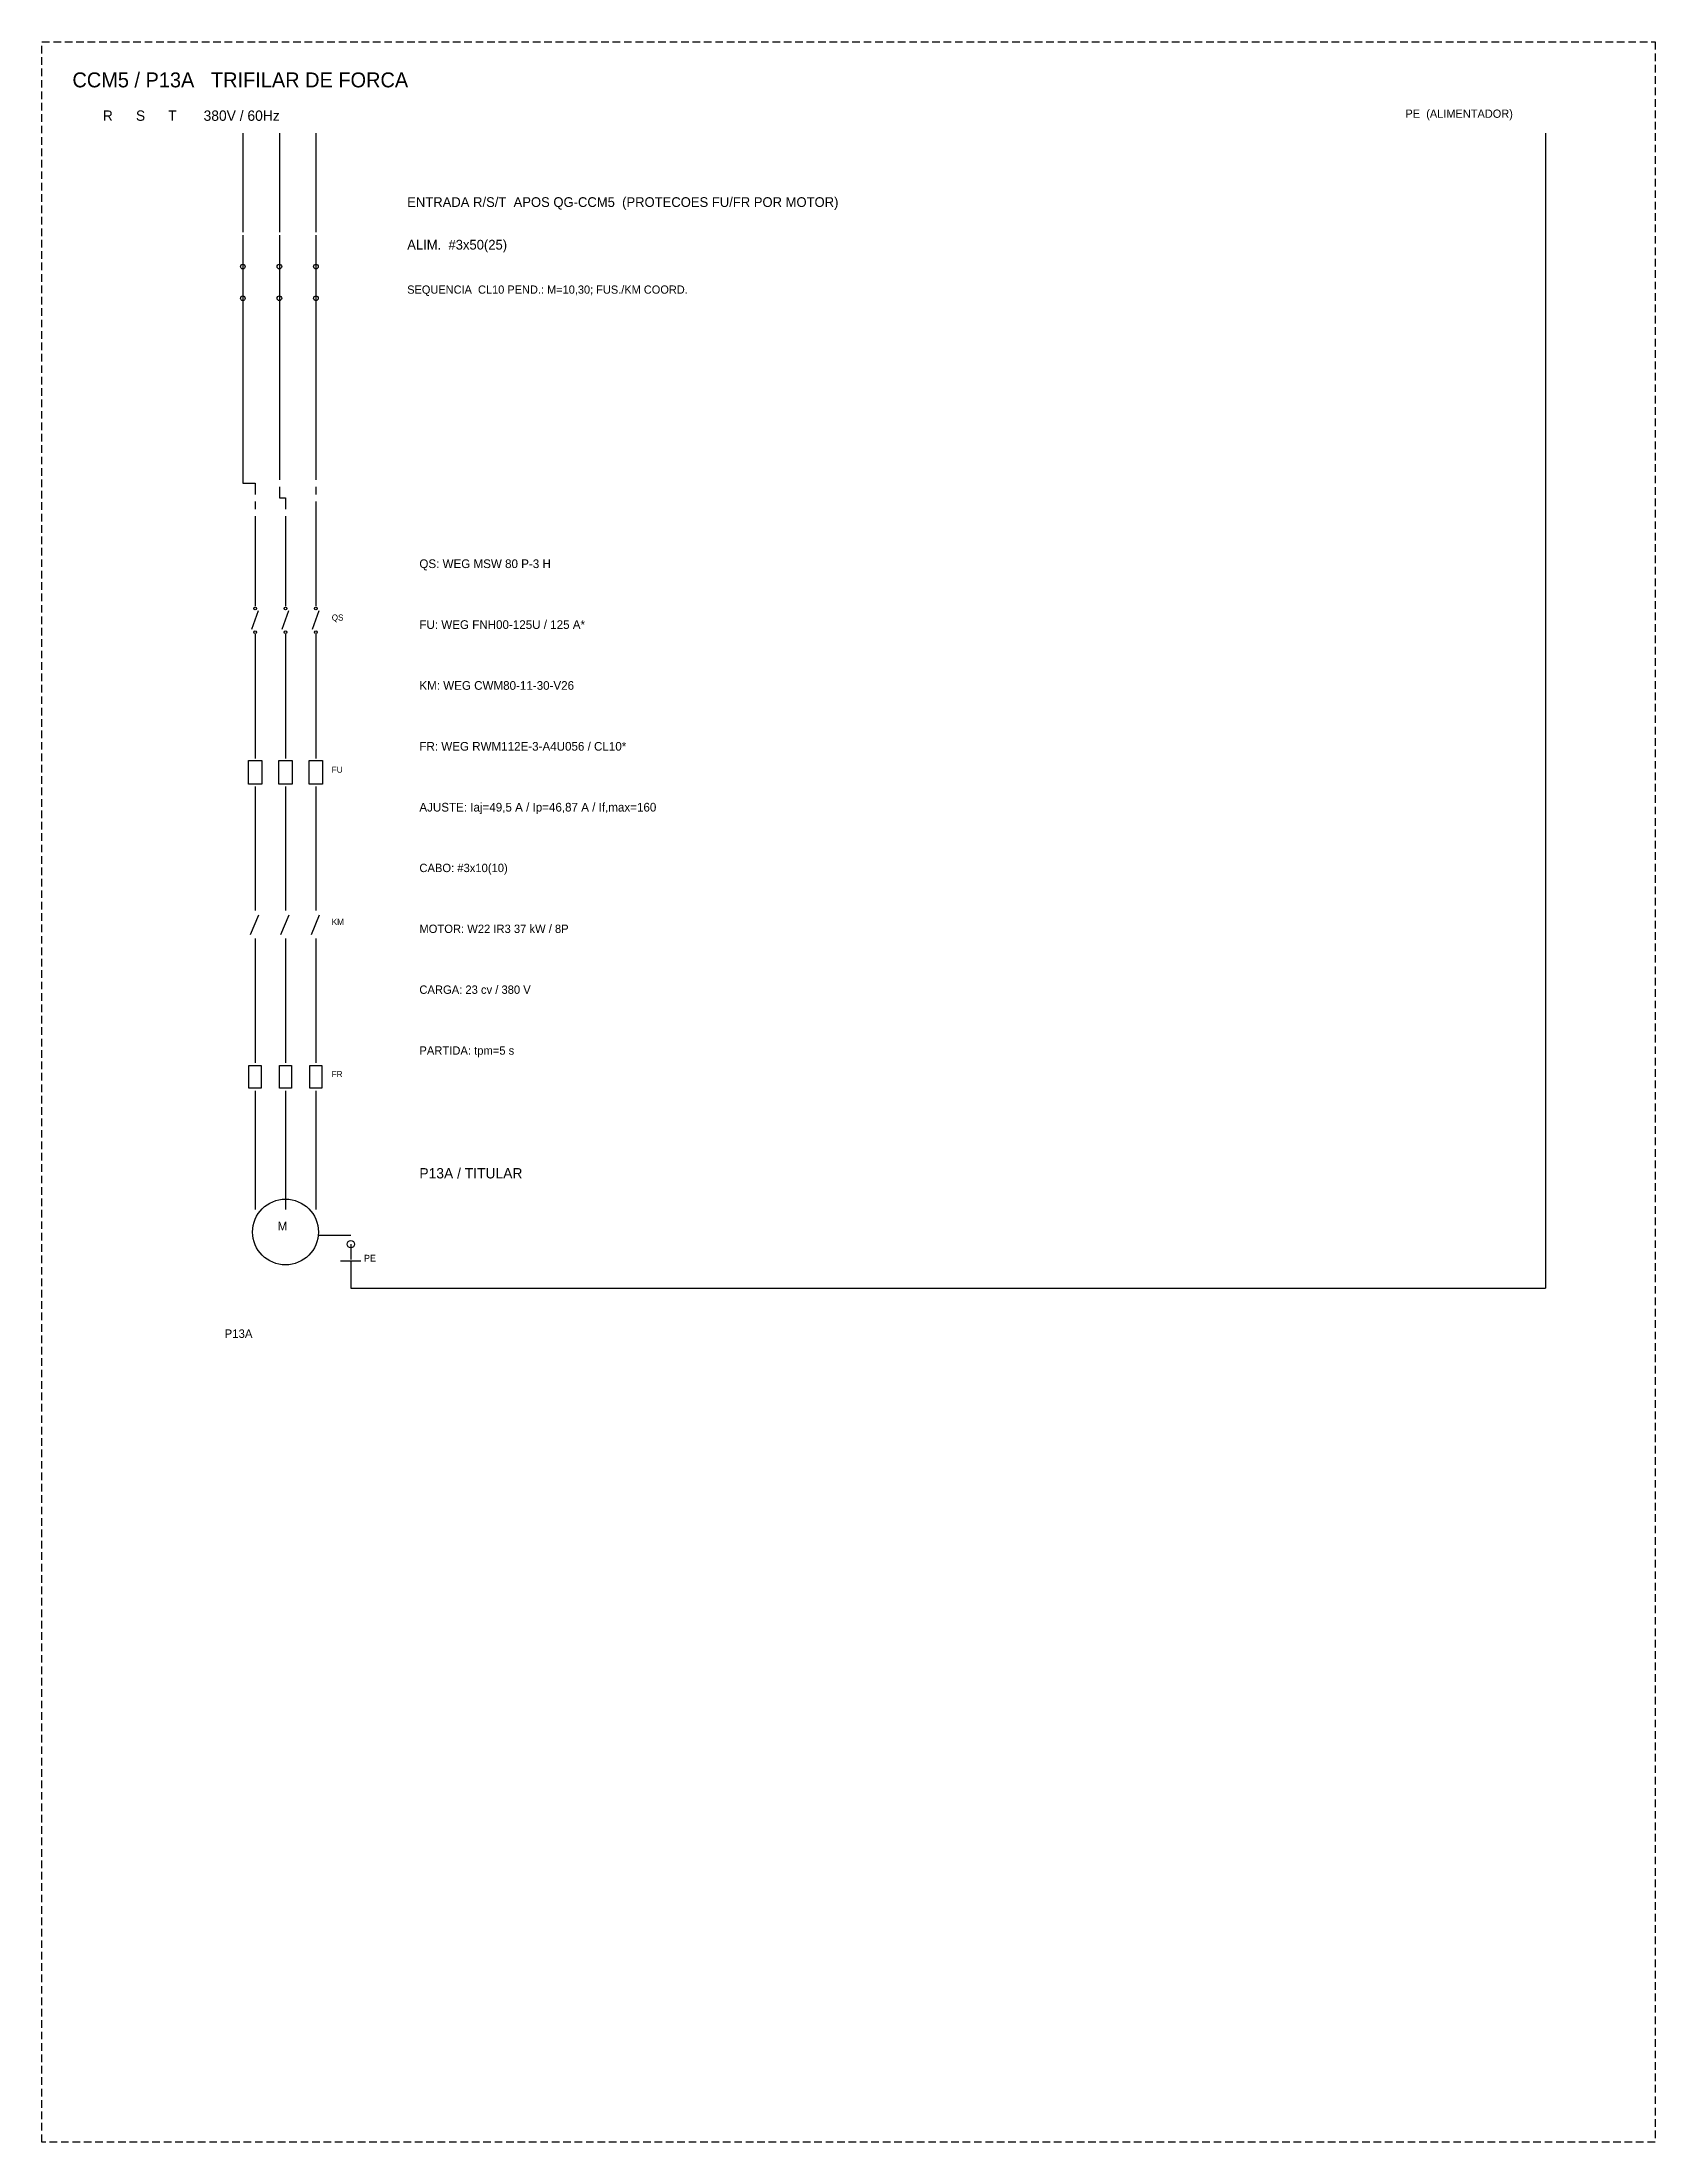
# Model space of a CAD drawing. Extents: x -646 to 641, y -554 to 322.
# Drawn here: x 14.5 to 67.5, y -397 to -328 of the extents above; entities that cross this region are included whole.
import ezdxf

# ---------------------------------------------------------------- set-up
doc = ezdxf.new("R2010")
doc.units = 0
doc.header["$MEASUREMENT"] = 0
doc.linetypes.add('HIDDEN', pattern=[0.375, 0.25, -0.125])
doc.layers.add('_ELT_UNIFILAR_PROC_TEXTO', color=1, linetype='Continuous')
doc.layers.add('ELET_TRIFILAR_TEXTO', color=4, linetype='Continuous')
doc.layers.add('ELET_TRIFILAR_DESENHO', color=5, linetype='Continuous', plot=False)

msp = doc.modelspace()

# ---------------------------------------------------------------- texts
at = {"layer": '_ELT_UNIFILAR_PROC_TEXTO', "attachment_point": 1}
for s, insert, char_height in [('P13A / TITULAR', (26.9, -365), 0.34), ('P13A', (20.5, -370.3), 0.28)]:
    msp.add_mtext(s, dxfattribs=dict(at, insert=insert, char_height=char_height))
at = {"layer": 'ELET_TRIFILAR_TEXTO', "attachment_point": 1}
for s, insert, char_height in [('CCM5 / P13A   TRIFILAR DE FORCA', (15.5, -329), 0.49), ('R      S      T       380V / 60Hz', (16.5, -330.25), 0.34), ('PE  (ALIMENTADOR)', (59.3, -330.22), 0.27), ('ENTRADA R/S/T  APOS QG-CCM5  (PROTECOES FU/FR POR MOTOR)', (26.5, -333.1), 0.32), ('ALIM.  #3x50(25)', (26.5, -334.5), 0.32), ('SEQUENCIA  CL10 PEND.: M=10,30; FUS./KM COORD.', (26.5, -336), 0.27), ('QS: WEG MSW 80 P-3 H', (26.9, -345), 0.285), ('QS', (24.02, -346.81), 0.2), ('FU: WEG FNH00-125U / 125 A*', (26.9, -347), 0.285), ('KM: WEG CWM80-11-30-V26', (26.9, -349), 0.285), ('FR: WEG RWM112E-3-A4U056 / CL10*', (26.9, -351), 0.285), ('FU', (24.02, -351.81), 0.2), ('AJUSTE: Iaj=49,5 A / Ip=46,87 A / If,max=160', (26.9, -353), 0.285), ('CABO: #3x10(10)', (26.9, -355), 0.275), ('KM', (24.02, -356.81), 0.2), ('MOTOR: W22 IR3 37 kW / 8P', (26.9, -357), 0.275), ('CARGA: 23 cv / 380 V', (26.9, -359), 0.275), ('PARTIDA: tpm=5 s', (26.9, -361), 0.275), ('FR', (24.02, -361.81), 0.2), ('M', (22.24, -366.76), 0.29), ('PE', (25.08, -367.85), 0.22)]:
    msp.add_mtext(s, dxfattribs=dict(at, insert=insert, char_height=char_height))

# ---------------------------------------------------------------- linework, layer by layer
at = {"layer": 'ELET_TRIFILAR_DESENHO'}
for p, q in [((21.1, -331), (21.1, -334.25)), ((22.3, -331), (22.3, -334.25)), ((23.5, -331), (23.5, -334.25)), ((63.9, -331), (63.9, -368.95)), ((21.1, -334.35), (21.1, -335.29)), ((22.3, -334.35), (22.3, -335.29)), ((23.5, -334.35), (23.5, -335.29)), ((21.1, -335.29), (21.1, -336.51)), ((22.3, -335.29), (22.3, -336.51)), ((23.5, -335.29), (23.5, -336.51)), ((21.1, -336.51), (21.1, -337.45)), ((22.3, -336.51), (22.3, -337.45)), ((23.5, -336.51), (23.5, -337.45)), ((21.1, -337.45), (21.1, -342.5)), ((22.3, -337.45), (22.3, -342.385)), ((23.5, -337.45), (23.5, -342.385)), ((21.1, -342.5), (21.5, -342.5)), ((21.5, -342.5), (21.5, -342.865)), ((22.3, -342.615), (22.3, -342.98)), ((23.5, -342.615), (23.5, -342.865)), ((21.5, -343.095), (21.5, -343.345)), ((21.5, -343.575), (21.5, -344.4)), ((22.3, -342.98), (22.5, -342.98)), ((22.5, -342.98), (22.5, -343.345)), ((22.5, -343.575), (22.5, -344.4)), ((23.5, -343.095), (23.5, -343.46)), ((23.5, -343.46), (23.5, -343.46)), ((23.5, -343.46), (23.5, -344.4)), ((21.5, -344.4), (21.5, -345.68)), ((22.5, -344.4), (22.5, -345.68)), ((23.5, -344.4), (23.5, -345.68)), ((21.5, -345.68), (21.5, -346.54)), ((22.5, -345.68), (22.5, -346.54)), ((23.5, -345.68), (23.5, -346.54)), ((21.39, -347.29), (21.61, -346.68)), ((22.39, -347.29), (22.61, -346.68)), ((23.39, -347.29), (23.61, -346.68)), ((21.5, -347.46), (21.5, -348.32)), ((22.5, -347.46), (22.5, -348.32)), ((23.5, -347.46), (23.5, -348.32)), ((21.5, -348.32), (21.5, -350.68)), ((22.5, -348.32), (22.5, -350.68)), ((23.5, -348.32), (23.5, -350.68)), ((21.5, -350.68), (21.5, -351.54)), ((22.5, -350.68), (22.5, -351.54)), ((23.5, -350.68), (23.5, -351.54)), ((21.5, -352.46), (21.5, -353.32)), ((22.5, -352.46), (22.5, -353.32)), ((23.5, -352.46), (23.5, -353.32)), ((21.5, -353.32), (21.5, -355.68)), ((22.5, -353.32), (22.5, -355.68)), ((23.5, -353.32), (23.5, -355.68)), ((21.5, -355.68), (21.5, -356.54)), ((22.5, -355.68), (22.5, -356.54)), ((23.5, -355.68), (23.5, -356.54)), ((21.35, -357.33), (21.62, -356.68)), ((22.35, -357.33), (22.62, -356.68)), ((23.35, -357.33), (23.62, -356.68)), ((21.5, -357.46), (21.5, -358.32)), ((22.5, -357.46), (22.5, -358.32)), ((23.5, -357.46), (23.5, -358.32)), ((21.5, -358.32), (21.5, -360.68)), ((22.5, -358.32), (22.5, -360.68)), ((23.5, -358.32), (23.5, -360.68)), ((21.5, -360.68), (21.5, -361.54)), ((22.5, -360.68), (22.5, -361.54)), ((23.5, -360.68), (23.5, -361.54)), ((21.5, -362.46), (21.5, -363.32)), ((22.5, -362.46), (22.5, -363.32)), ((23.5, -362.46), (23.5, -363.32)), ((21.5, -363.32), (21.5, -365)), ((22.5, -363.32), (22.5, -365)), ((23.5, -363.32), (23.5, -365)), ((21.5, -365), (21.5, -366.36)), ((22.5, -365), (22.5, -366.36)), ((23.5, -365), (23.5, -366.36)), ((23.58, -367.2), (24.65, -367.2)), ((24.65, -367.5), (24.65, -368)), ((24.31, -368.05), (24.98, -368.05)), ((24.65, -368.05), (24.65, -368.95)), ((24.65, -368.95), (63.9, -368.95))]:
    msp.add_line(p, q, dxfattribs=at)
at = {"layer": 'ELET_TRIFILAR_DESENHO', "linetype": 'HIDDEN'}
msp.add_lwpolyline([(14.5, -328), (67.5, -328), (67.5, -397), (14.5, -397)], close=True, dxfattribs=at)
at = {"layer": 'ELET_TRIFILAR_DESENHO'}
for points in [[(21.28, -351.61), (21.72, -351.61), (21.72, -352.39), (21.28, -352.39)], [(22.28, -351.61), (22.72, -351.61), (22.72, -352.39), (22.28, -352.39)], [(23.28, -351.61), (23.72, -351.61), (23.72, -352.39), (23.28, -352.39)], [(21.3, -361.63), (21.7, -361.63), (21.7, -362.37), (21.3, -362.37)], [(22.3, -361.63), (22.7, -361.63), (22.7, -362.37), (22.3, -362.37)], [(23.3, -361.63), (23.7, -361.63), (23.7, -362.37), (23.3, -362.37)]]:
    msp.add_lwpolyline(points, close=True, dxfattribs=at)
for centre, radius in [((21.1, -335.38), 0.075), ((22.3, -335.38), 0.075), ((23.5, -335.38), 0.075), ((21.1, -336.42), 0.075), ((22.3, -336.42), 0.075), ((23.5, -336.42), 0.075), ((21.5, -346.61), 0.045), ((22.5, -346.61), 0.045), ((23.5, -346.61), 0.045), ((21.5, -347.39), 0.045), ((22.5, -347.39), 0.045), ((23.5, -347.39), 0.045), ((22.5, -367.1), 1.08), ((24.65, -367.5), 0.12)]:
    msp.add_circle(centre, radius, dxfattribs=at)

msp.set_redraw_order([(e.dxf.handle, doc.entitydb.next_handle()) for e in msp.query("TEXT MTEXT ATTDEF DIMENSION ARC_DIMENSION")])  # texts and dimensions are drawn at this point

doc.saveas('drawing.dxf')
